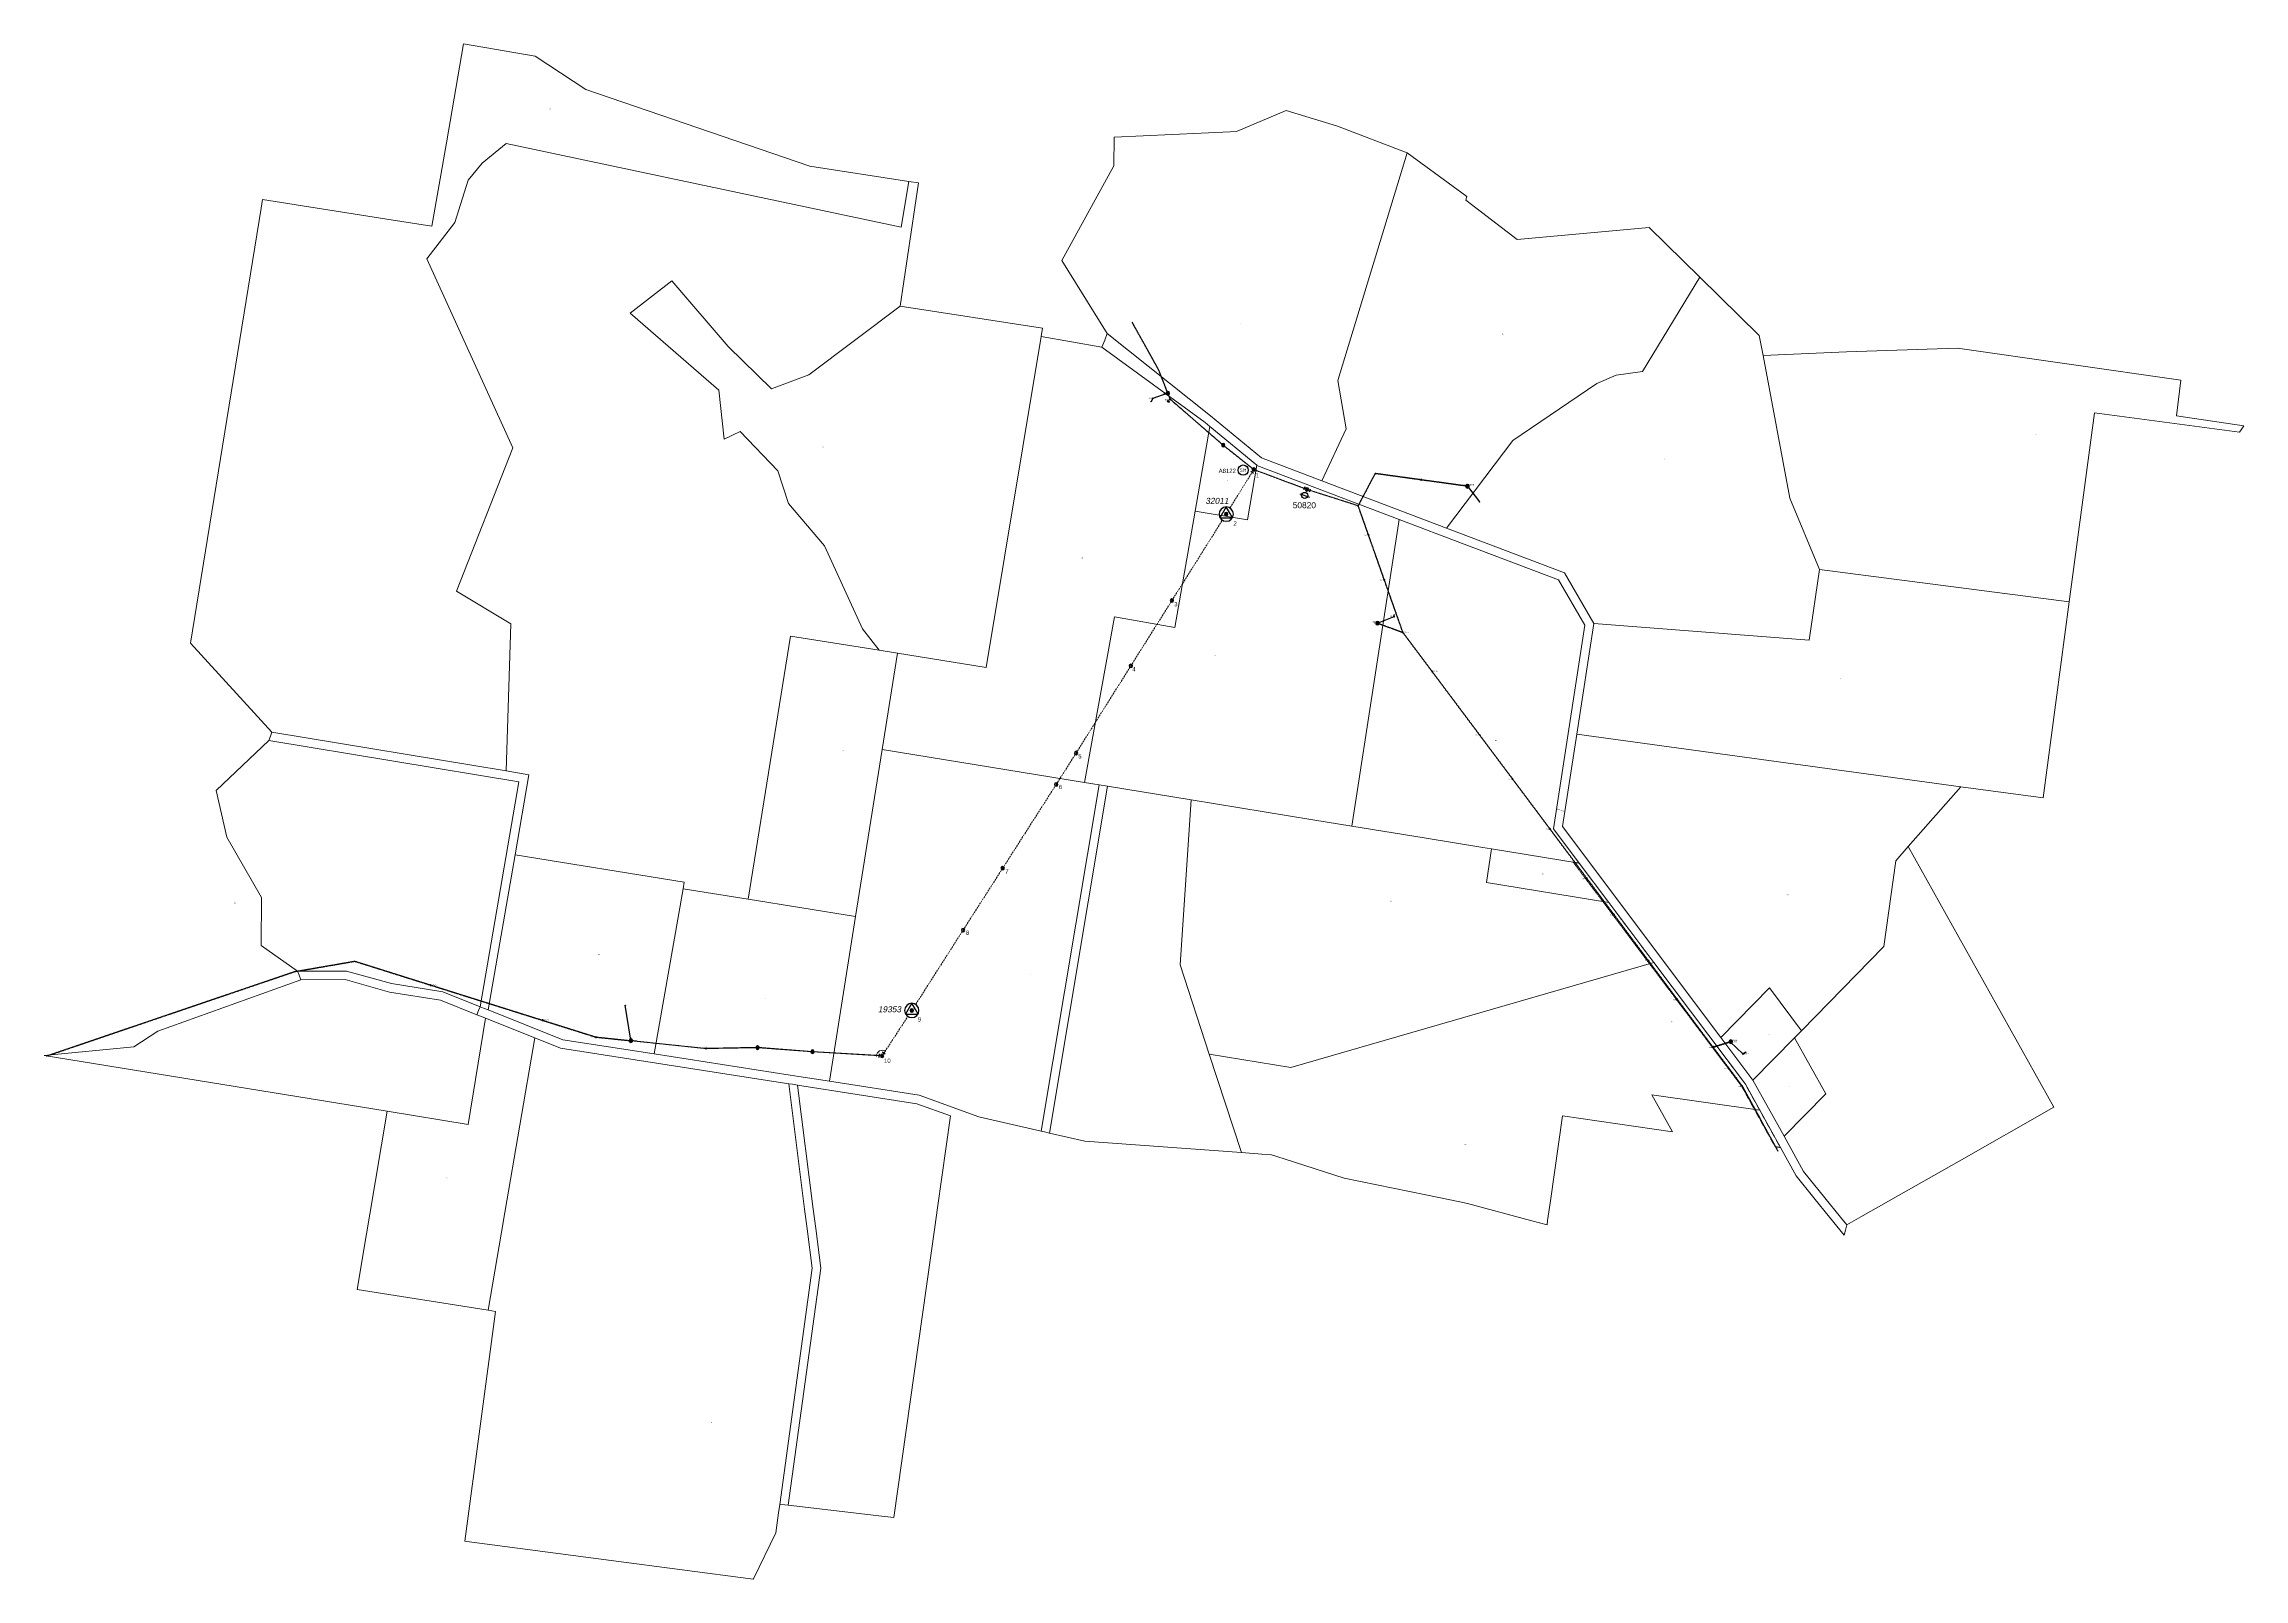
# Model space of a CAD drawing. Header units: metres. Extents: x 234668 to 239817, y 6157151 to 6160743.
import ezdxf
from ezdxf.enums import TextEntityAlignment as Align

# ---------------------------------------------------------------- set-up
doc = ezdxf.new("R2010")
doc.units = ezdxf.units.M
for name, pattern in [('Cable Exist OH', [1, 1, 0]), ('Cable New OH', [6, 4, -2]), ('HIDDEN', [0.375, 0.25, -0.125]), ('HIDDEN2', [0.1875, 0.125, -0.0625])]:
    doc.linetypes.add(name, pattern=pattern)
doc.layers.get('0').update_dxf_attribs({"color": 6})
for name, color, linetype in [('_User_HV_Exist', 7, 'Continuous'), ('_User_NEW', 2, 'Continuous'), ('Equip_LV_EXT', 7, 'Continuous'), ('Equip_SP_HV_EXT', 7, 'Continuous'), ('Mains_HV_EXT', 7, 'Continuous'), ('Mains_HV_NEW', 2, 'Continuous'), ('Mains_HV_New_A10', 2, 'Continuous'), ('Mains_HV_NEW_Hardwired', 2, 'Continuous'), ('Mains_LV_EXT', 7, 'Continuous'), ('OH_Details_NEW', 2, 'Continuous'), ('OH_Details_SP_MISC', 7, 'Continuous'), ('Services_SP_EXT', 7, 'Continuous'), ('Sub_SP_TR_HV_LV_EXT', 7, 'Continuous'), ('Sub_SP_TR_HV_LV_MOD', 3, 'Continuous'), ('SupportsOH_SP_TR_HV_LV_SL_EXT', 7, 'Continuous'), ('SupportsOH_SP_TR_HV_LV_SL_MOD', 3, 'Continuous'), ('SupportsOH_SP_TR_HV_LV_SL_NEW', 2, 'Continuous')]:
    doc.layers.add(name, color=color, linetype=linetype)
for name, color, linetype, lineweight in [('Cadastre Land Parcels_SP_EXT', 8, 'Continuous', 5), ('Cadastre Other Property_SP_EXT', 8, 'HIDDEN', 5), ('Cadastre Roads_SP_EXT', 8, 'Continuous', 5)]:
    doc.layers.add(name, color=color, linetype=linetype, lineweight=lineweight)
doc.styles.add('HVSW_LABEL', font='arial.ttf')
doc.styles.add('iecARIAL', font='arial.ttf', dxfattribs={"height": 2})
doc.styles.add('IESYMBOL1', font='isocp.shx')
doc.styles.add('POLE_LABEL', font='arial.ttf')
doc.styles.get("Standard").update_dxf_attribs({"font": 'arial.ttf'})
doc.styles.add('SWITCH_LABEL', font='arial.ttf', dxfattribs={"height": 2.5})

# ---------------------------------------------------------------- blocks, each defined once
blk = doc.blocks.new('SUB_POLE_EXT')
blk.add_wipeout([(0, 4.2), (0.4, 4.2), (0.8, 4.1), (1.2, 4), (1.6, 3.9), (2, 3.7), (2.3, 3.5), (2.7, 3.3), (3, 3), (3.3, 2.7), (3.5, 2.3), (3.8, 1.9), (3.9, 1.6), (4, 1.2), (4.2, 0.6), (4.2, 0), (4.2, -0.6), (4.1, -1.1), (3.9, -1.6), (3.6, -2.2), (3.2, -2.7), (3, -3), (2.7, -3.3), (2.4, -3.5), (2, -3.7), (1.6, -3.9), (1.3, -4), (0.8, -4.1), (0.4, -4.2), (0, -4.2), (-0.4, -4.2), (-0.8, -4.1), (-1.2, -4), (-1.6, -3.9), (-2, -3.7), (-2.4, -3.5), (-2.7, -3.3), (-3, -3), (-3.2, -2.7), (-3.5, -2.3), (-3.7, -2), (-3.9, -1.6), (-4, -1.2), (-4.2, -0.8), (-4.2, -0.1), (-4.2, 0.4), (-4.1, 0.8), (-4, 1.3), (-3.9, 1.6), (-3.7, 2), (-3.5, 2.4), (-3.3, 2.7), (-3, 3), (-2.7, 3.3), (-2.3, 3.5), (-2, 3.7), (-1.6, 3.9), (-1.2, 4), (-0.8, 4.2), (-0.4, 4.2)])
blk.add_line((2.2, 0.5), (2.2, 0.5, 0))
blk.add_lwpolyline([(-4.2, 0, 1), (4.2, 0, 1)], format="xyb", close=True)
blk.add_lwpolyline([(2.1, 0.5), (0, 4.2), (-3.7, -2.1), (3.7, -2.1)], close=True)
for tag, height, flags, p in [('STREET_CODE', 0.2, 9, (1.5, 0)), ('ASSET_NUM', 3.5, 8, (2, 2)), ('CONSTRUCTED_VOLTAGE', 0.2, 9, (1.5, -0.2)), ('NO_PHASES', 0.2, 9, (1.5, -0.4)), ('OPERATING_VOLTAGE', 0.2, 9, (1.5, -0.6)), ('OPERATED_BY', 0.2, 9, (1.5, -0.8)), ('MAINTAINED_BY', 0.2, 9, (1.5, -1)), ('ORIENTATION', 0.2, 9, (1.5, -1.2)), ('OWNED_BY', 0.2, 9, (1.5, -1.4)), ('SECONDARY_VOLTAGE', 0.2, 9, (1.5, -1.6)), ('STATE', 0.2, 9, (1.5, -1.8)), ('SUBSTATION_TYPE', 0.2, 9, (1.5, -2)), ('USAGE', 0.2, 9, (1.5, -2.2)), ('LEGEND', 0.2, 9, (1.5, -2.4)), ('LOCATION', 0.2, 9, (1.5, -2.6)), ('STREETNAME', 0.2, 9, (1.5, -2.8)), ('SUBURB', 0.2, 9, (1.5, -3)), ('NOTES', 0.2, 9, (1.5, -3.2)), ('Z', 0.2, 1, (1.5, -3.4))]:
    blk.add_attdef(tag, text='', height=height, dxfattribs=dict(flags=flags)).set_placement(p, align=Align.MIDDLE_LEFT)
blk = doc.blocks.new('LV_OH_LINKS_DISTFUSE_EXT')
for p, q in [((0, 0), (0.96, 0)), ((3.84, 0), (4.8, 0))]:
    blk.add_line(p, q)
blk.add_lwpolyline([(3.84, -1.2), (3.84, 1.2), (0.96, -1.2), (0.96, 1.2)], close=True)
at = {"flags": 9}
for tag, p in [('ACTUAL_STATUS', (0, 0)), ('CONSTRUCTED_VOLTAGE', (0, -0.2)), ('OPERATING_VOLTAGE', (0, -0.6)), ('ORIENTATION', (0, -0.8)), ('OWNED_BY', (0, -1)), ('STATE', (0, -1.2)), ('SWITCH_TYPE', (0, -1.4)), ('NO_PHASES', (0, -0.4)), ('USAGE', (0, -1.6)), ('NOTES', (0, -1.8))]:
    blk.add_attdef(tag, text='', height=0.2, dxfattribs=at).set_placement(p, align=Align.MIDDLE_LEFT)
at = {"flags": 1}
blk.add_attdef('Z', (0, 0), '', height=0.2, dxfattribs=at)
blk = doc.blocks.new('CCP_EXT')
blk.add_wipeout([(0, 0.6), (0.6, 0), (0, -0.6), (-0.6, 0)])
blk.add_lwpolyline([(-0.6, 0), (0, 0.6), (0.6, 0), (0, -0.6), (-0.6, 0)])
at = {"flags": 1}
blk.add_attdef('Z', (0, 0), '', height=0.2, dxfattribs=at)
at = {"flags": 9}
for tag, p in [('CCP_TYPE', (0, 0)), ('CONSTRUCTED_VOLTAGE', (0, -0.2)), ('NO_PHASES', (0, -0.4)), ('OPERATING_VOLTAGE', (0, -0.6)), ('ORIENTATION', (0, -0.8)), ('OWNED_BY', (0, -1)), ('USAGE', (0, -1.2)), ('LEGEND', (0, -1.4)), ('LIFE_SUPPORT', (0, -1.6)), ('STATE', (0, -1.8)), ('NOTES', (0, -2))]:
    blk.add_attdef(tag, text='', height=0.2, dxfattribs=at).set_placement(p, align=Align.MIDDLE_LEFT)
blk = doc.blocks.new('POLE_EXT')
blk.add_hatch(color=256).paths.add_polyline_path([(-1, 0, 1), (1, 0, 1)])
blk.add_lwpolyline([(-1, 0, 1), (1, 0, 1)], format="xyb", close=True)
for tag, height, flags, p in [('pNumber', 2.5, 8, (-17.8, 2.1)), ('OWNED_BY', 0.2, 9, (1.4, -0.4)), ('PARENT', 0.2, 9, (1.4, -0.6)), ('SPECIAL_USE', 0.2, 9, (1.4, -0.8)), ('STATE', 0.2, 9, (1.4, -1)), ('USAGE', 0.2, 9, (1.4, -1.2)), ('cLV', 0.2, 9, (1.4, -1.4)), ('hDepth', 0.2, 9, (1.4, -1.6)), ('hDia', 0.2, 9, (1.4, -1.8)), ('cHV', 0.2, 9, (1.4, -2)), ('LBRACKET', 0.2, 9, (1.4, -2.2)), ('LExisting', 0.2, 9, (1.4, -2.4)), ('LANTNUMBER', 0.2, 9, (1.4, -2.6)), ('LOther', 0.2, 9, (1.4, -2.8)), ('LRemove', 0.2, 9, (1.4, -3)), ('LEGEND', 0.2, 9, (1.4, -3.2)), ('cLinedev', 0.2, 9, (1.4, -3.4)), ('LOCATION', 0.2, 9, (1.4, -3.6)), ('pExisting', 0.2, 9, (1.4, -3.8)), ('PFNUMBER', 0.2, 9, (1.4, -4)), ('NEWPFNUMBER', 0.2, 9, (1.4, -4.2)), ('pFooting', 0.2, 9, (1.4, -4.4)), ('pNew', 0.2, 9, (1.4, -4.6)), ('pRelocate', 0.2, 9, (1.4, -5)), ('pRemove', 0.2, 9, (1.4, -5.2)), ('pReplace', 0.2, 9, (1.4, -5.4)), ('pStay', 0.2, 9, (1.4, -5.6)), ('pType', 0.2, 9, (1.4, -5.8)), ('cspan', 0.2, 9, (1.4, -6)), ('STREETNAME', 0.2, 9, (1.4, -6.2)), ('SUBURB', 0.2, 9, (1.4, -6.4)), ('NOTES', 0.2, 9, (1.4, -6.6)), ('MAINTAINED_BY', 0.2, 9, (1.4, -6.8)), ('OPERATED_BY', 0.2, 9, (1.4, -7))]:
    blk.add_attdef(tag, text='', height=height, dxfattribs=dict(flags=flags)).set_placement(p, align=Align.MIDDLE_LEFT)
at = {"style": 'POLE_LABEL'}
for tag, height, flags, p in [('STRUCTURE_PLANT_NUMBER', 0.2, 9, (1.4, 0)), ('ASSET_NUM', 2.5, 8, (2, 2)), ('STREET_CODE', 0.2, 9, (1.4, -0.2))]:
    blk.add_attdef(tag, text='', height=height, dxfattribs=dict(at, flags=flags)).set_placement(p, align=Align.MIDDLE_LEFT)
at = {"flags": 1}
blk.add_attdef('Z', (1.4, -7.3), '', height=0.2, dxfattribs=at)
blk = doc.blocks.new('*U40')
blk.add_line((-3.8, -2.1), (2.2, -2.1))
blk.add_circle((-0.8, -2.1), 1.8)
at = {"flags": 1}
blk.add_attdef('Z', (0, 0), '', height=0.2, dxfattribs=at)
at = {"style": 'HVSW_LABEL'}
for tag, height, flags, p in [('ASSET_NUM', 3.5, 8, (2, 2)), ('STREET_CODE', 0.2, 9, (0, -0.2))]:
    blk.add_attdef(tag, text='', height=height, dxfattribs=dict(at, flags=flags)).set_placement(p, align=Align.MIDDLE_LEFT)
at = {"flags": 9}
for tag, p in [('ACTUAL_STATUS', (0, -0.4)), ('CONSTRUCTED_VOLTAGE', (0, -0.6)), ('NO_PHASES', (0, -0.8)), ('OPERATING_VOLTAGE', (0, -1)), ('ORIENTATION', (0, -1.2)), ('OWNED_BY', (0, -1.4)), ('STATE', (0, -1.6)), ('SWITCH_TYPE', (0, -1.8)), ('USAGE', (0, -2)), ('LEGEND', (0, -2.2)), ('LOCATION', (0, -2.4)), ('STREETNAME', (0, -2.6)), ('SUBURB', (0, -2.8)), ('NOTES', (0, -3))]:
    blk.add_attdef(tag, text='', height=0.2, dxfattribs=at).set_placement(p, align=Align.MIDDLE_LEFT)
blk = doc.blocks.new('End Shackle_EXT')
blk.add_wipeout([(0, 0.3), (1.8, 0.3), (1.8, -0.3), (0, -0.3)])
blk.add_line((1.8, -1), (1.8, 1))
at = {"flags": 1}
blk.add_attdef('Z', (0, 0), '', height=0.2, dxfattribs=at)
at = {"flags": 9}
for tag, p in [('CONNECTOR_TYPE', (0, 0)), ('CONSTRUCTED_VOLTAGE', (0, -0.2)), ('NO_PHASES', (0, -0.4)), ('OPERATING_VOLTAGE', (0, -0.6)), ('ORIENTATION', (0, -0.8)), ('OWNED_BY', (0, -1)), ('STATE', (0, -1.2)), ('USAGE', (0, -1.4)), ('NOTES', (0, -1.6))]:
    blk.add_attdef(tag, text='', height=0.2, dxfattribs=at).set_placement(p, align=Align.MIDDLE_LEFT)
blk = doc.blocks.new('CONNECTOR_NODE_EXT')
h = blk.add_hatch(color=256)
edge = h.paths.add_edge_path()
edge.add_arc((0, 0), 0.5, 0, 360)
blk.add_circle((0, 0), 0.5)
at = {"flags": 1}
blk.add_attdef('Z', (0, 0), '', height=0.2, dxfattribs=at)
at = {"flags": 9}
for tag, p in [('CONNECTOR_TYPE', (0, 0)), ('CONSTRUCTED_VOLTAGE', (0, -0.2)), ('NO_PHASES', (0, -0.4)), ('OPERATING_VOLTAGE', (0, -0.6)), ('ORIENTATION', (0, -0.8)), ('SUBTYPE', (0, -1)), ('USAGE', (0, -1.2)), ('NOTES', (0, -1.4))]:
    blk.add_attdef(tag, text='', height=0.2, dxfattribs=at).set_placement(p, align=Align.MIDDLE_LEFT)
blk = doc.blocks.new('HV_ABS_CLOSED_EXT')
blk.add_line((-3, 6.9), (3, 6.9))
blk.add_circle((0, 6.9), 1.8)
at = {"flags": 1}
blk.add_attdef('Z', (0, 0), '', height=0.2, dxfattribs=at)
at = {"style": 'HVSW_LABEL'}
for tag, height, flags, p in [('ASSET_NUM', 3.5, 8, (2, 2)), ('STREET_CODE', 0.2, 9, (0, -0.2))]:
    blk.add_attdef(tag, text='', height=height, dxfattribs=dict(at, flags=flags)).set_placement(p, align=Align.MIDDLE_LEFT)
at = {"flags": 9}
for tag, p in [('ACTUAL_STATUS', (0, -0.4)), ('CONSTRUCTED_VOLTAGE', (0, -0.6)), ('NO_PHASES', (0, -0.8)), ('OPERATING_VOLTAGE', (0, -1)), ('ORIENTATION', (0, -1.2)), ('OWNED_BY', (0, -1.4)), ('STATE', (0, -1.6)), ('SWITCH_TYPE', (0, -1.8)), ('USAGE', (0, -2)), ('LEGEND', (0, -2.2)), ('LOCATION', (0, -2.4)), ('STREETNAME', (0, -2.6)), ('SUBURB', (0, -2.8)), ('NOTES', (0, -3))]:
    blk.add_attdef(tag, text='', height=0.2, dxfattribs=at).set_placement(p, align=Align.MIDDLE_LEFT)
blk = doc.blocks.new('*U39')
blk.add_circle((-4.4, -0.8), 3)
at = {"style": 'IESYMBOL1'}
blk.add_text('SM', height=2, dxfattribs=at).set_placement((-4.4, -0.8), align=Align.MIDDLE)
at = {"flags": 1}
blk.add_attdef('Z', (0, 0), '', height=0.2, dxfattribs=at)
at = {"style": 'SWITCH_LABEL'}
for tag, height, flags, p in [('ASSET_NUM', 2.5, 8, (2, 2)), ('STREET_CODE', 0.2, 9, (0, -0.2))]:
    blk.add_attdef(tag, text='', height=height, dxfattribs=dict(at, flags=flags)).set_placement(p, align=Align.MIDDLE_LEFT)
at = {"flags": 9}
for tag, p in [('ACTUAL_STATUS', (0, -0.4)), ('CONSTRUCTED_VOLTAGE', (0, -0.6)), ('NO_PHASES', (0, -0.8)), ('OPERATING_VOLTAGE', (0, -1)), ('ORIENTATION', (0, -1.2)), ('OWNED_BY', (0, -1.4)), ('SECTIONALISER_TYPE', (0, -1.6)), ('STATE', (0, -1.8)), ('USAGE', (0, -2)), ('LEGEND', (0, -2.2)), ('LOCATION', (0, -2.4)), ('STREETNAME', (0, -2.6)), ('SUBURB', (0, -2.8)), ('NOTES', (0, -3))]:
    blk.add_attdef(tag, text='', height=0.2, dxfattribs=at).set_placement(p, align=Align.MIDDLE_LEFT)
blk = doc.blocks.new('POLE_REPLACE_NEW')
blk.add_wipeout([(0, 1), (-0.1, 1), (-0.2, 1), (-0.4, 0.9), (-0.5, 0.9), (-0.6, 0.8), (-0.7, 0.7), (-0.8, 0.6), (-0.8, 0.5), (-0.9, 0.4), (-1, 0.3), (-1, 0.2), (-1, 0.1), (-1, -0.1), (-1, -0.2), (-1, -0.3), (-0.9, -0.4), (-0.8, -0.5), (-0.8, -0.6), (-0.7, -0.7), (-0.6, -0.8), (-0.5, -0.9), (-0.4, -0.9), (-0.2, -1), (-0.1, -1), (0, -1), (0.1, -1), (0.2, -1), (0.4, -0.9), (0.5, -0.9), (0.6, -0.8), (0.7, -0.7), (0.8, -0.6), (0.8, -0.5), (0.9, -0.4), (1, -0.3), (1, -0.2), (1, -0.1), (1, 0.1), (1, 0.2), (1, 0.3), (0.9, 0.4), (0.8, 0.5), (0.8, 0.6), (0.7, 0.7), (0.6, 0.8), (0.5, 0.9), (0.4, 0.9), (0.2, 1), (0.1, 1)])
h = blk.add_hatch(color=256)
edge = h.paths.add_edge_path()
edge.add_arc((0, 0), 1, 270, 450)
edge.add_line((0, 1), (0, -1))
blk.add_lwpolyline([(0, 1), (0, -1)])
at = {"lineweight": -3}
blk.add_arc((0, 0), 1, 90, 270, dxfattribs=at)
blk.add_arc((0, 0), 1, 270, 90)
at = {"style": 'POLE_LABEL', "flags": 9}
blk.add_attdef('STRUCTURE_PLANT_NUMBER', text='', height=0.2, dxfattribs=at).set_placement((1.5, 0.2), align=Align.MIDDLE_LEFT)
for tag, height, flags, p in [('STREET_CODE', 0.2, 9, (1.5, 0)), ('ASSET_NUM', 2.5, 8, (2, 2)), ('OWNED_BY', 0.2, 9, (1.5, -0.2)), ('PARENT', 0.2, 9, (1.5, -0.4)), ('SPECIAL_USE', 0.2, 9, (1.5, -0.6)), ('STATE', 0.2, 9, (1.5, -0.8)), ('USAGE', 0.2, 9, (1.5, -1)), ('cLV', 0.2, 9, (1.5, -1.2)), ('hDepth', 0.2, 9, (1.5, -1.4)), ('hDia', 0.2, 9, (1.5, -1.6)), ('cHV', 0.2, 9, (1.5, -1.8)), ('LBRACKET', 0.2, 9, (1.5, -2)), ('LExisting', 0.2, 9, (1.5, -2.2)), ('LANTNUMBER', 0.2, 9, (1.5, -2.4)), ('LOther', 0.2, 9, (1.5, -2.6)), ('LRemove', 0.2, 9, (1.5, -2.8)), ('LEGEND', 0.2, 9, (1.5, -3)), ('cLinedev', 0.2, 9, (1.5, -3.2)), ('pExisting', 0.2, 9, (1.5, -3.4)), ('PFNUMBER', 0.2, 9, (1.5, -3.6)), ('NEWPFNUMBER', 0.2, 9, (1.5, -3.8)), ('pFooting', 0.2, 9, (1.5, -4)), ('pNew', 0.2, 9, (1.5, -4.2)), ('pNumber', 0.2, 9, (1.5, -4.4)), ('pRelocate', 0.2, 9, (1.5, -4.6)), ('pRemove', 0.2, 9, (1.5, -4.8)), ('pReplace', 0.2, 9, (1.5, -5)), ('pStay', 0.2, 9, (1.5, -5.2)), ('pType', 0.2, 9, (1.5, -5.4)), ('cspan', 0.2, 9, (1.5, -5.6)), ('SUBURB', 0.2, 9, (1.5, -5.8)), ('STREETNAME', 0.2, 9, (1.5, -6)), ('LOCATION', 0.2, 9, (1.5, -6.2)), ('NOTES', 0.2, 9, (1.5, -6.4)), ('OPERATED_BY', 0.2, 9, (1.5, -6.6)), ('MAINTAINED_BY', 0.2, 9, (1.5, -6.8)), ('Z', 0.2, 1, (1.5, -7))]:
    blk.add_attdef(tag, text='', height=height, dxfattribs=dict(flags=flags)).set_placement(p, align=Align.MIDDLE_LEFT)
blk = doc.blocks.new('End Shackle_NEW')
blk.add_wipeout([(-0.3, 0), (-0.3, 1.8), (0.3, 1.8), (0.3, 0)])
blk.add_line((1, 1.8), (-1, 1.8))
at = {"flags": 1}
blk.add_attdef('Z', (0, 0), '', height=0.2, dxfattribs=at)
at = {"flags": 9}
for tag, p in [('CONNECTOR_TYPE', (0, 0)), ('CONSTRUCTED_VOLTAGE', (0, -0.2)), ('NO_PHASES', (0, -0.4)), ('OPERATING_VOLTAGE', (0, -0.6)), ('ORIENTATION', (0, -0.8)), ('OWNED_BY', (0, -1)), ('STATE', (0, -1.2)), ('USAGE', (0, -1.4)), ('NOTES', (0, -1.6)), ('MAINTAINED_BY', (0, -1.8)), ('OPERATED_BY', (0, -2))]:
    blk.add_attdef(tag, text='', height=0.2, dxfattribs=at).set_placement(p, align=Align.MIDDLE_LEFT)
blk = doc.blocks.new('BOND POINT')
blk.add_hatch(color=256).paths.add_polyline_path([(-1, 0, 1), (1, 0, 1)])
blk.add_lwpolyline([(-1, 0, 1), (1, 0, 1)], format="xyb", close=True)

msp = doc.modelspace()

# ---------------------------------------------------------------- linework, layer by layer
at = {"layer": '_User_HV_Exist', "color": 7, "linetype": 'Cable Exist OH', "lineweight": 0}
msp.add_lwpolyline([(237623.7, 6159700.9), (237499.2, 6159747.3)], dxfattribs=at)
at = {"layer": 'Cadastre Land Parcels_SP_EXT', "linetype": 'Continuous'}
for points in [[(236691.7, 6160421.5), (236460.2, 6160457.1), (235936, 6160636.6), (235817.2, 6160714.4), (235649.9, 6160743.3), (235609.8, 6160512.1), (235575.8, 6160316.7), (235470, 6160333.3), (235179, 6160379), (235175.8, 6160359.1), (235010.7, 6159340.8), (235201, 6159132.5), (235749.8, 6159041.9), (235760.1, 6159386.5), (235633.1, 6159462.5), (235765.2, 6159797.9), (235563.6, 6160240.7), (235629.6, 6160325.4), (235660.4, 6160424.7), (235693.1, 6160464.2), (235749.9, 6160510.6), (236674.1, 6160314.4), (236691.7, 6160421.5)], [(237858.5, 6160488.2), (237858.4, 6160488.3), (237695.5, 6160550.6), (237575.2, 6160587.3), (237458.7, 6160538.2), (237444.1, 6160537.6), (237172.4, 6160525.4), (237171.5, 6160458), (237050, 6160236.2), (237156.4, 6160066.1), (237397.9, 6159873.1), (237517, 6159774.6), (237658.4, 6159721), (237715.1, 6159842.5), (237695.9, 6159955.7), (237858.5, 6160488.2)], [(236691.7, 6160421.5), (236674.1, 6160314.4), (235749.9, 6160510.6), (235693.1, 6160464.2), (235660.4, 6160424.7), (235629.6, 6160325.4), (235563.6, 6160240.7), (235765.2, 6159797.9), (235633.1, 6159462.5), (235760.1, 6159386.5), (235749.8, 6159041.9), (235802.7, 6159033.1), (235770.3, 6158845.5), (236166.1, 6158781.9), (236163.5, 6158766.4), (236315.9, 6158741.9), (236414.6, 6159357.6), (236622.5, 6159324.3), (236583.3, 6159374.2), (236494.3, 6159568.6), (236410, 6159667.7), (236385.3, 6159744.7), (236297.4, 6159836.1), (236259.7, 6159818.7), (236247.6, 6159933.5), (236039.4, 6160113.6), (236137.4, 6160189), (236269.3, 6160035.6), (236370.8, 6159936.3), (236457.7, 6159968.7), (236671.3, 6160130.1), (236714.6, 6160418), (236691.7, 6160421.5)], [(236671.3, 6160130.1), (236457.7, 6159968.7), (236370.8, 6159936.3), (236269.3, 6160035.6), (236137.4, 6160189), (236039.4, 6160113.6), (236247.6, 6159933.5), (236259.7, 6159818.7), (236297.4, 6159836.1), (236385.3, 6159744.7), (236410, 6159667.7), (236494.3, 6159568.6), (236583.3, 6159374.2), (236622.5, 6159324.3), (236665.3, 6159317.6), (236873.3, 6159284.2), (237001.8, 6160058.7), (237004.9, 6160078.5), (236671.3, 6160130.1)], [(239668.8, 6159956.8), (239146.4, 6160031.1), (238886.2, 6160022.5), (238691.1, 6160014.5), (238754, 6159680.7), (238823.4, 6159513.8), (239407.8, 6159437.5), (239466.9, 6159879.9), (239806.1, 6159835), (239810.1, 6159840.4), (239816.7, 6159849.8), (239658.8, 6159873.1), (239668.8, 6159956.8)], [(239407.8, 6159437.5), (238823.4, 6159513.8), (238799.2, 6159348), (238295.1, 6159387), (238255.2, 6159128.3), (239154.2, 6159005.2), (239346.5, 6158978.8), (239407.8, 6159437.5)], [(236622.5, 6159324.3), (236414.6, 6159357.6), (236315.9, 6158741.9), (236567.2, 6158701.4), (236629.4, 6159092), (236665.3, 6159317.6), (236622.5, 6159324.3)], [(235779.4, 6159016.5), (235194.2, 6159113.2), (235071, 6158995.9), (235095.8, 6158887.2), (235176.8, 6158745.9), (235175.8, 6158633.4), (235261.4, 6158573.5), (235375.8, 6158573.7), (235480.9, 6158544.4), (235601, 6158525), (235688.4, 6158490.2), (235779.4, 6159016.5)], [(237395.1, 6158379.3), (237326.6, 6158588.4), (237353, 6158974.1), (237157, 6159006.1), (237020.9, 6158194.4), (237103.7, 6158175.4), (237470.5, 6158148.7), (237395.1, 6158379.3)], [(237729, 6158912.8), (237637.4, 6158927.7), (237353, 6158974.1), (237326.6, 6158588.4), (237395.1, 6158379.3), (237586.3, 6158348.1), (238435.9, 6158593.4), (238330.1, 6158734.2), (238043.6, 6158780.8), (238055.7, 6158859.6), (238035.1, 6158863), (237897.9, 6158885.3), (237729, 6158912.8)], [(238330.1, 6158734.2), (238261, 6158826.1), (238055.7, 6158859.6), (238043.6, 6158780.8), (238330.1, 6158734.2)], [(238920.1, 6157998.2), (239155.4, 6158132.1), (239371.9, 6158255.2), (239031.1, 6158865.2), (239001.7, 6158831.8), (238973.7, 6158631.1), (238780.9, 6158434.1), (238764.5, 6158417.4), (238838.1, 6158286.6), (238740.2, 6158187.1), (238785.8, 6158104.9), (238835.7, 6158043), (238872.3, 6157997.7), (238887, 6157979.4), (238920.1, 6157998.2)], [(236315.9, 6158741.9), (236163.5, 6158766.4), (236096, 6158379.6), (236414, 6158330.1), (236434.6, 6158326.8), (236505.9, 6158315.7), (236567.2, 6158701.4), (236315.9, 6158741.9)], [(235701.5, 6158463.2), (235699.9, 6158463.9), (235680.9, 6158471.5), (235595.6, 6158505.5), (235476.6, 6158524.6), (235373.1, 6158553.6), (235268.9, 6158553.4), (234934.1, 6158433.1), (234878.3, 6158396.4), (234667.9, 6158376), (235470.9, 6158245.4), (235660.3, 6158214.6), (235701.5, 6158463.2)], [(235816.7, 6158417.5), (235701.5, 6158463.2), (235660.3, 6158214.6), (235470.9, 6158245.4), (235430.3, 6158004.9), (235422.6, 6157959), (235400.5, 6157828.2), (235707.7, 6157779.8), (235738.9, 6157962.6), (235746.7, 6158008.4), (235816.7, 6158417.5)], [(238740.2, 6158187.1), (238838.1, 6158286.6), (238764.5, 6158417.4), (238667.5, 6158318.4), (238740.2, 6158187.1)], [(236752.9, 6157974), (236759.3, 6158019.8), (236789.6, 6158234.9), (236710.9, 6158263.3), (236431.5, 6158307), (236468.2, 6158016.5), (236474, 6157970.9), (236485.7, 6157878.1), (236409.9, 6157324), (236628.8, 6157298.2), (236657.2, 6157294.7), (236752.9, 6157974)]]:
    msp.add_lwpolyline(points, close=True, dxfattribs=at)
at = {"layer": 'Cadastre Roads_SP_EXT', "linetype": 'Continuous'}
for points in [[(235749.8, 6159041.9), (235201, 6159132.5), (235197.7, 6159123.1), (235194.2, 6159113.2), (235779.4, 6159016.5), (235688.4, 6158490.2), (235696.4, 6158487), (235707.4, 6158482.6), (235770.3, 6158845.5), (235802.7, 6159033.1), (235749.8, 6159041.9)], [(237157, 6159006.1), (237137.1, 6159009.3), (237001.3, 6158199), (237009.5, 6158197.1), (237020.9, 6158194.4), (237157, 6159006.1)], [(235688.4, 6158490.2), (235601, 6158525), (235480.9, 6158544.4), (235375.8, 6158573.7), (235261.4, 6158573.5), (235265, 6158563.7), (235268.9, 6158553.4), (235373.1, 6158553.6), (235476.6, 6158524.6), (235595.6, 6158505.5), (235680.9, 6158471.5), (235684.8, 6158481.2), (235688.4, 6158490.2)], [(236431.5, 6158307), (236419.4, 6158308.8), (236410.9, 6158310.1), (236448, 6158016.3), (236453.8, 6157970.6), (236465.4, 6157878.2), (236389.8, 6157325.4), (236401.6, 6157324.6), (236409.9, 6157324), (236485.7, 6157878.1), (236474, 6157970.9), (236468.2, 6158016.5), (236431.5, 6158307)]]:
    msp.add_lwpolyline(points, close=True, dxfattribs=at)
at = {"layer": 'Mains_HV_EXT', "color": 7, "linetype": 'Cable Exist OH', "lineweight": 0}
msp.add_lwpolyline([(237743.5, 6159662.8), (237623.7, 6159700.9)], dxfattribs=at)
at = {"layer": 'Mains_HV_New_A10', "color": 2, "linetype": 'Cable New OH', "lineweight": 0}
msp.add_lwpolyline([(236629.4, 6158375.3), (236698.9, 6158481.4), (236818.8, 6158669.3), (236911.5, 6158814.2), (237036.8, 6159010.2), (237083.4, 6159083.9), (237211.4, 6159287.7), (237307.6, 6159440.7), (237434.7, 6159643), (237499.2, 6159747.3)], dxfattribs=at)
at = {"layer": 'Mains_LV_EXT', "linetype": 'Continuous'}
msp.add_lwpolyline([(238575.3, 6158393.8, 1.014964), (238572.9, 6158397)], format="xyb", dxfattribs=at)
at = {"layer": 'OH_Details_SP_MISC', "color": 7, "linetype": 'Continuous', "lineweight": 0}
for points in [[(237623.7, 6159700.9), (237499.2, 6159747.3)], [(237743.5, 6159662.8), (237623.7, 6159700.9)]]:
    msp.add_lwpolyline(points, dxfattribs=at)

# ---------------------------------------------------------------- block references
at = {"layer": 'Equip_SP_HV_EXT'}
ref = msp.add_blockref('*U39', (237492.1, 6159748.3), dxfattribs=dict(at, xscale=4, yscale=4, zscale=4, rotation=357.073955963588))
ref.add_attrib('ASSET_NUM', 'A8122', (237417, 6159739.3), dxfattribs={"layer": '0', "height": 10, "style": 'SWITCH_LABEL'})
ref = msp.add_blockref('*U40', (237624.1, 6159693.7), dxfattribs=dict(at, xscale=4, yscale=4, zscale=4, rotation=340.9428437372713))
ref.add_attrib('ASSET_NUM', '50820', dxfattribs={"layer": '0', "height": 14, "style": 'HVSW_LABEL'}).set_placement((237590.4, 6159652.7), align=Align.BOTTOM_LEFT)
at = {"layer": 'Sub_SP_TR_HV_LV_EXT'}
ref = msp.add_blockref('SUB_POLE_EXT', (237999.3, 6159708.3), dxfattribs=at)
ref.add_attrib('ASSET_NUM', '31656', dxfattribs={"layer": '0', "height": 3.5}).set_placement((238001.3, 6159708.5), align=Align.BOTTOM_LEFT)
ref = msp.add_blockref('SUB_POLE_EXT', (237788.9, 6159387.9), dxfattribs=at)
ref.add_attrib('ASSET_NUM', '30419', dxfattribs={"layer": '0', "height": 3.5}).set_placement((237790.9, 6159388.2), align=Align.BOTTOM_RIGHT)
ref = msp.add_blockref('SUB_POLE_EXT', (238615.8, 6158408.5), dxfattribs=at)
ref.add_attrib('ASSET_NUM', '31985', dxfattribs={"layer": '0', "height": 3.5}).set_placement((238617.8, 6158408.8), align=Align.BOTTOM_LEFT)
at = {"layer": 'SupportsOH_SP_TR_HV_LV_SL_EXT'}
ref = msp.add_blockref('POLE_EXT', (237891.2, 6159723.1), dxfattribs=at)
ref.add_attrib('ASSET_NUM', '3VJ031', dxfattribs={"layer": '0', "height": 2.5, "style": 'POLE_LABEL'}).set_placement((237893.2, 6159723.9), align=Align.BOTTOM_RIGHT)
ref = msp.add_blockref('POLE_EXT', (237743.5, 6159662.8), dxfattribs=at)
ref.add_attrib('ASSET_NUM', '3VJ029', dxfattribs={"layer": '0', "height": 2.5, "style": 'POLE_LABEL'}).set_placement((237745.5, 6159663.6), align=Align.TOP_RIGHT)
ref = msp.add_blockref('POLE_EXT', (237767.9, 6159594), dxfattribs=at)
ref.add_attrib('ASSET_NUM', '3VJ033', dxfattribs={"layer": '0', "height": 2.5, "style": 'POLE_LABEL'}).set_placement((237769.9, 6159594.7), align=Align.TOP_RIGHT)
ref = msp.add_blockref('POLE_EXT', (237805, 6159488.7), dxfattribs=at)
ref.add_attrib('ASSET_NUM', '3VJ034', dxfattribs={"layer": '0', "height": 2.5, "style": 'POLE_LABEL'}).set_placement((237807, 6159489.4), align=Align.TOP_RIGHT)
ref = msp.add_blockref('POLE_EXT', (237848.2, 6159366.2), dxfattribs=at)
ref.add_attrib('ASSET_NUM', '400065', dxfattribs={"layer": '0', "height": 2.5, "style": 'POLE_LABEL'}).set_placement((237850.2, 6159367), align=Align.MIDDLE_LEFT)
ref = msp.add_blockref('POLE_EXT', (237916.6, 6159274.9), dxfattribs=at)
ref.add_attrib('ASSET_NUM', '400066', dxfattribs={"layer": '0', "height": 2.5, "style": 'POLE_LABEL'}).set_placement((237918.6, 6159275.6), align=Align.MIDDLE_LEFT)
ref = msp.add_blockref('POLE_EXT', (238027.3, 6159126.9), dxfattribs=at)
ref.add_attrib('ASSET_NUM', '3VJ037', dxfattribs={"layer": '0', "height": 2.5, "style": 'POLE_LABEL'}).set_placement((238029.3, 6159127.7), align=Align.TOP_RIGHT)
ref = msp.add_blockref('POLE_EXT', (238104.8, 6159023.4), dxfattribs=at)
ref.add_attrib('ASSET_NUM', '3VJ038', dxfattribs={"layer": '0', "height": 2.5, "style": 'POLE_LABEL'}).set_placement((238106.8, 6159024.2), align=Align.TOP_RIGHT)
ref = msp.add_blockref('POLE_EXT', (238192.4, 6158906.5), dxfattribs=at)
ref.add_attrib('ASSET_NUM', '3VJ039', dxfattribs={"layer": '0', "height": 2.5, "style": 'POLE_LABEL'}).set_placement((238194.4, 6158907.3), align=Align.TOP_RIGHT)
ref = msp.add_blockref('POLE_EXT', (238278.4, 6158790.5), dxfattribs=at)
ref.add_attrib('ASSET_NUM', '3VJ040', dxfattribs={"layer": '0', "height": 2.5, "style": 'POLE_LABEL'}).set_placement((238280.4, 6158791.2), align=Align.TOP_RIGHT)
ref = msp.add_blockref('POLE_EXT', (238342.4, 6158705), dxfattribs=at)
ref.add_attrib('ASSET_NUM', '3VJ041', dxfattribs={"layer": '0', "height": 2.5, "style": 'POLE_LABEL'}).set_placement((238344.4, 6158705.8), align=Align.TOP_RIGHT)
ref = msp.add_blockref('POLE_EXT', (238423.5, 6158596.6), dxfattribs=at)
ref.add_attrib('ASSET_NUM', '3VJ042', dxfattribs={"layer": '0', "height": 2.5, "style": 'POLE_LABEL'}).set_placement((238425.5, 6158597.3), align=Align.BOTTOM_RIGHT)
ref = msp.add_blockref('POLE_EXT', (235572.6, 6158540.9), dxfattribs=at)
ref.add_attrib('ASSET_NUM', '3VA002', dxfattribs={"layer": '0', "height": 2.5, "style": 'POLE_LABEL'}).set_placement((235574.6, 6158541.7), align=Align.MIDDLE_LEFT)
ref = msp.add_blockref('POLE_EXT', (235834.4, 6158458.6), dxfattribs=at)
ref.add_attrib('ASSET_NUM', '3VA001', dxfattribs={"layer": '0', "height": 2.5, "style": 'POLE_LABEL'}).set_placement((235836.4, 6158459.3), align=Align.MIDDLE_LEFT)
ref = msp.add_blockref('POLE_EXT', (235959.5, 6158419.2), dxfattribs=at)
ref.add_attrib('ASSET_NUM', '3VJ027', dxfattribs={"layer": '0', "height": 2.5, "style": 'POLE_LABEL'}).set_placement((235961.5, 6158420), align=Align.MIDDLE_RIGHT)
ref = msp.add_blockref('POLE_EXT', (236217.3, 6158392.3), dxfattribs=at)
ref.add_attrib('ASSET_NUM', '888593', dxfattribs={"layer": '0', "height": 2.5, "style": 'POLE_LABEL'}).set_placement((236219.3, 6158393.1), align=Align.BOTTOM_RIGHT)
ref = msp.add_blockref('POLE_EXT', (238574.1, 6158395.4), dxfattribs=at)
ref.add_attrib('ASSET_NUM', '3VJ044', dxfattribs={"layer": '0', "height": 2.5, "style": 'POLE_LABEL'}).set_placement((238576.1, 6158396.2), align=Align.TOP_RIGHT)
ref = msp.add_blockref('POLE_EXT', (238610.2, 6158347), dxfattribs=at)
ref.add_attrib('ASSET_NUM', '3VJ045', dxfattribs={"layer": '0', "height": 2.5, "style": 'POLE_LABEL'}).set_placement((238612.2, 6158347.7), align=Align.TOP_RIGHT)
ref = msp.add_blockref('POLE_EXT', (238642.6, 6158303.9), dxfattribs=at)
ref.add_attrib('ASSET_NUM', '3VJ046', dxfattribs={"layer": '0', "height": 2.5, "style": 'POLE_LABEL'}).set_placement((238644.6, 6158304.7), align=Align.TOP_RIGHT)
at = {"layer": 'SupportsOH_SP_TR_HV_LV_SL_MOD', "xscale": 4, "yscale": 4, "zscale": 4}
for p in [(237427.7, 6159804.4), (236337.9, 6158394.4), (236466.5, 6158385)]:
    msp.add_blockref('POLE_EXT', p, dxfattribs=at)

# ---------------------------------------------------------------- texts
at = {"layer": 'Cadastre Land Parcels_SP_EXT'}
for s, p in [('71', (235851.2, 6160590.6)), ('281', (237465.9, 6160088.1)), ('281', (238080, 6160063.3)), ('231', (239328, 6159827.9)), ('270', (236488.4, 6159798.9)), ('281', (238456.1, 6159771.3)), ('21', (236161.4, 6159749.2)), ('300', (237437.3, 6159721.3)), ('280', (237095.3, 6159539.8)), ('350', (237407.9, 6159311.5)), ('281', (238868.8, 6159256.9)), ('370', (238063.5, 6159112.3)), ('250', (236535.8, 6159089.2)), ('460', (238172.6, 6158800.2)), ('250', (237818.8, 6158737.2)), ('487', (238746.4, 6158751.1)), ('250', (235112.3, 6158731.7)), ('250', (235964.2, 6158611.5)), ('250', (236976.9, 6158565.7)), ('250', (236356.7, 6158508.9)), ('521', (238702.3, 6158424.5)), ('535', (238752.6, 6158302.3)), ('561', (238925.6, 6158297.4)), ('250', (237992.7, 6158166.8)), ('250', (235609.6, 6158088.4)), ('250', (236226.2, 6157515.8))]:
    msp.add_text(s, height=1.8, dxfattribs=at).set_placement(p)
at = {"layer": 'Cadastre Roads_SP_EXT'}
msp.add_text('MURRIMBA RD', height=1.8, rotation=339.8394, dxfattribs=at).set_placement((238209, 6158952.5))
at = {"layer": 'Mains_LV_EXT'}
for rotation, p in [(45.8768, (238476.5, 6158452.8)), (305.4808, (238628.3, 6158323.9))]:
    msp.add_text('E99', height=1.8, rotation=rotation, dxfattribs=at).set_placement(p)

# ---------------------------------------------------------------- next in the draw order: linework, layer by layer
at = {"layer": 'Cadastre Land Parcels_SP_EXT', "linetype": 'Continuous'}
for points in [[(237950.5, 6159610), (238105.9, 6159815.2), (238302.4, 6159948.7), (238347, 6159968.1), (238409.1, 6159976.6), (238542.8, 6160197.6), (238424.2, 6160313.7), (238116, 6160285.7), (237995.6, 6160377.6), (237998, 6160386), (237858.5, 6160488.2), (237695.9, 6159955.7), (237715.1, 6159842.5), (237658.4, 6159721), (237950.5, 6159610)], [(238691.1, 6160014.5), (238682.3, 6160060.9), (238542.8, 6160197.6), (238409.1, 6159976.6), (238347, 6159968.1), (238302.4, 6159948.7), (238105.9, 6159815.2), (237950.5, 6159610), (238226.4, 6159505.3), (238295.1, 6159387), (238799.2, 6159348), (238823.4, 6159513.8), (238754, 6159680.7), (238691.1, 6160014.5)], [(238261, 6158826.1), (238200.7, 6158906.4), (238200.7, 6158906.5), (238274.1, 6159383.1), (238212.6, 6159489), (237992, 6159572.8), (237839.6, 6159630.6), (237729, 6158912.8), (237897.9, 6158885.3), (238035.1, 6158863), (238055.7, 6158859.6), (238261, 6158826.1)], [(239154.2, 6159005.2), (238255.2, 6159128.3), (238221.8, 6158911.8), (238592.5, 6158418.3), (238706.2, 6158534.4), (238780.9, 6158434.1), (238973.7, 6158631.1), (239001.7, 6158831.8), (239031.1, 6158865.2), (239154.2, 6159005.2)], [(238435.9, 6158593.4), (237586.3, 6158348.1), (237395.1, 6158379.3), (237470.5, 6158148.7), (237518.2, 6158145.2), (237540.6, 6158143.6), (237552.9, 6158139.7), (237572.3, 6158133.4), (237710.6, 6158088.9), (237902, 6158049.8), (237981.8, 6158033.4), (237999.1, 6158029.9), (238149.7, 6157989.5), (238185.5, 6157980), (238186.8, 6157990), (238193.5, 6158035.8), (238222.1, 6158234.6), (238479.4, 6158197.4), (238430.9, 6158284.1), (238683.3, 6158248.4), (238649.9, 6158308.6), (238435.9, 6158593.4)], [(238780.9, 6158434.1), (238706.2, 6158534.4), (238592.5, 6158418.3), (238667.5, 6158318.4), (238764.5, 6158417.4), (238780.9, 6158434.1)]]:
    msp.add_lwpolyline(points, close=True, dxfattribs=at)
at = {"layer": 'Mains_HV_EXT', "linetype": 'Cable Exist OH'}
msp.add_lwpolyline([(238615.8, 6158408.5), (238574.1, 6158395.4)], dxfattribs=at)
at = {"layer": 'Mains_LV_EXT', "linetype": 'Cable Exist OH'}
for points in [[(238574.1, 6158395.4), (238613.9, 6158407.9)], [(238613.9, 6158407.9), (238615.8, 6158408.5)]]:
    msp.add_lwpolyline(points, dxfattribs=at)

# ---------------------------------------------------------------- next in the draw order: block references
at = {"layer": 'Equip_LV_EXT'}
for name, p in [('LV_OH_LINKS_DISTFUSE_EXT', (237999.3, 6159709.3)), ('LV_OH_LINKS_DISTFUSE_EXT', (237788.9, 6159388.9)), ('CONNECTOR_NODE_EXT', (238613.9, 6158407.9))]:
    msp.add_blockref(name, p, dxfattribs=at)
at = {"layer": 'Equip_LV_EXT', "rotation": 196.3338103168278}
msp.add_blockref('LV_OH_LINKS_DISTFUSE_EXT', (238615.1, 6158408.3), dxfattribs=at)
at = {"layer": 'Mains_HV_NEW', "color": 7, "linetype": 'Cable Exist OH', "lineweight": 0, "xscale": 3.999999999999999, "yscale": 3.999999999999999, "zscale": 3.999999999999999, "rotation": 327.1892940876443}
msp.add_blockref('End Shackle_NEW', (236629.4, 6158375.3), dxfattribs=at).dxf.unprotected_set("ltscale", 0)
at = {"layer": 'SupportsOH_SP_TR_HV_LV_SL_MOD'}
ref = msp.add_blockref('SUB_POLE_EXT', (237434.7, 6159643), dxfattribs=dict(at, xscale=4, yscale=4, zscale=4))
ref.add_attrib('ASSET_NUM', '32011', dxfattribs={"layer": '0', "height": 14, "oblique": 10}).set_placement((237386, 6159681.1), align=Align.TOP_LEFT)

# ---------------------------------------------------------------- next in the draw order: linework, layer by layer
at = {"layer": 'Cadastre Land Parcels_SP_EXT', "linetype": 'Continuous'}
for points in [[(237362, 6159650), (237396.4, 6159848.2), (237385.2, 6159857.5), (237144, 6160033.7), (237001.8, 6160058.7), (236873.3, 6159284.2), (236665.3, 6159317.6), (236629.4, 6159092), (237102.9, 6159014.9), (237173, 6159403), (237314.8, 6159377.9), (237362, 6159650)], [(237506.1, 6159757.4), (237396.4, 6159848.2), (237362, 6159650), (237484.5, 6159629.3), (237506.1, 6159757.4)], [(237839.6, 6159630.6), (237506.7, 6159756.9), (237506.1, 6159757.4), (237484.5, 6159629.3), (237362, 6159650), (237314.8, 6159377.9), (237173, 6159403), (237102.9, 6159014.9), (237137.1, 6159009.3), (237157, 6159006.1), (237353, 6158974.1), (237637.4, 6158927.7), (237729, 6158912.8), (237839.6, 6159630.6)]]:
    msp.add_lwpolyline(points, close=True, dxfattribs=at)

# ---------------------------------------------------------------- next in the draw order: block references
at = {"layer": '_User_NEW', "color": 7, "linetype": 'Cable Exist OH', "lineweight": 0, "xscale": 4, "yscale": 4, "zscale": 4, "rotation": 326.9417683850173}
msp.add_blockref('End Shackle_NEW', (236629.4, 6158375.2), dxfattribs=at).dxf.unprotected_set("ltscale", 0)
at = {"layer": 'Services_SP_EXT'}
for p, rotation in [((237998.7, 6159712.7), 77.92735310784151), ((238650.4, 6158383.8), 15.26114017916285)]:
    msp.add_blockref('CCP_EXT', p, dxfattribs=dict(at, rotation=rotation))
msp.add_blockref('CCP_EXT', (238027.7, 6159671.9), dxfattribs=at)
at = {"layer": 'SupportsOH_SP_TR_HV_LV_SL_MOD', "color": 7, "linetype": 'Continuous'}
ref = msp.add_blockref('POLE_EXT', (237434.7, 6159643), dxfattribs=dict(at, xscale=4, yscale=4, zscale=4))
ref.add_attrib('pNumber', '2', dxfattribs={"height": 10, "style": 'iecARIAL'}).set_placement((237451.7, 6159621.1), align=Align.MIDDLE_LEFT)

# ---------------------------------------------------------------- next in the draw order: linework, layer by layer
at = {"layer": '_User_HV_Exist', "color": 7, "linetype": 'Cable Exist OH', "lineweight": 0}
msp.add_lwpolyline([(236629.4, 6158375.3), (236466.5, 6158385), (236337.9, 6158394.4), (236217.3, 6158392.3), (236041.4, 6158410.8)], dxfattribs=at)
at = {"layer": 'Cadastre Other Property_SP_EXT', "linetype": 'HIDDEN2'}
msp.add_lwpolyline([(238550.7, 6158440.7), (238435.9, 6158593.4), (238414.9, 6158620.6), (238386.9, 6158658.6), (238368.1, 6158682.8), (238330.1, 6158734.2), (238261, 6158826.1), (238246.7, 6158828.5), (238315.9, 6158736.5), (238386.6, 6158642.4), (238425.6, 6158590.4), (238542.5, 6158435), (238641.5, 6158303.2), (238719.3, 6158162.6), (238731.7, 6158160.8), (238649.9, 6158308.6), (238550.7, 6158440.7)], close=True, dxfattribs=at)
at = {"layer": 'Mains_HV_EXT', "linetype": 'Cable Exist OH'}
for points in [[(237999.3, 6159708.3), (237783.2, 6159738), (237743.5, 6159662.8)], [(238726.5, 6158151.7), (238642.6, 6158303.9), (238574.1, 6158395.4)]]:
    msp.add_lwpolyline(points, dxfattribs=at)
at = {"layer": 'Mains_LV_EXT', "linetype": 'Cable Exist OH'}
msp.add_lwpolyline([(238574.1, 6158395.4), (238610.8, 6158346.6), (238642.6, 6158303.9), (238684, 6158228.9)], dxfattribs=at)
at = {"layer": 'Services_SP_EXT'}
for points in [[(237999.3, 6159708.2), (237998.7, 6159712.7)], [(237999.3, 6159708.3), (238027.7, 6159671.9)], [(238613.9, 6158407.9), (238644.1, 6158380.1), (238650.4, 6158383.8)]]:
    msp.add_lwpolyline(points, dxfattribs=at)

# ---------------------------------------------------------------- next in the draw order: block references
msp.add_blockref('CCP_EXT', (237828, 6159406.9), dxfattribs=at)
at = {"layer": 'Services_SP_EXT', "rotation": 218.3794208781656}
msp.add_blockref('CCP_EXT', (237785.7, 6159385), dxfattribs=at)
at = {"layer": 'SupportsOH_SP_TR_HV_LV_SL_EXT'}
ref = msp.add_blockref('POLE_EXT', (237999.2, 6159708), dxfattribs=at)
ref.add_attrib('ASSET_NUM', '3VJ032', dxfattribs={"layer": '0', "height": 2.5, "style": 'POLE_LABEL'}).set_placement((238001.2, 6159708.7), align=Align.BOTTOM_RIGHT)
ref = msp.add_blockref('POLE_EXT', (238615.8, 6158408.5), dxfattribs=at)
ref.add_attrib('ASSET_NUM', '3VJ062', dxfattribs={"layer": '0', "height": 2.5, "style": 'POLE_LABEL'}).set_placement((238617.8, 6158409.3), align=Align.TOP_LEFT)
ref = msp.add_blockref('POLE_EXT', (238644.1, 6158380.1), dxfattribs=at)
ref.add_attrib('ASSET_NUM', '200313', dxfattribs={"layer": '0', "height": 2.5, "style": 'POLE_LABEL'}).set_placement((238646.1, 6158380.9), align=Align.TOP_LEFT)

# ---------------------------------------------------------------- next in the draw order: linework, layer by layer
at = {"layer": 'Cadastre Roads_SP_EXT', "linetype": 'Continuous'}
msp.add_lwpolyline([(237658.4, 6159721), (237517, 6159774.6), (237397.9, 6159873.1), (237156.4, 6160066.1), (237150.4, 6160050.4), (237144, 6160033.7), (237385.2, 6159857.5), (237396.4, 6159848.2), (237506.1, 6159757.4), (237506.7, 6159756.9), (237839.6, 6159630.6), (237992, 6159572.8), (238212.6, 6159489), (238274.1, 6159383.1), (238200.7, 6158906.5), (238200.7, 6158906.4), (238261, 6158826.1), (238330.1, 6158734.2), (238435.9, 6158593.4), (238649.9, 6158308.6), (238683.3, 6158248.4), (238731.7, 6158160.8), (238768.6, 6158094.1), (238810.1, 6158042.7), (238846.7, 6157997.4), (238880.7, 6157955.2), (238883.8, 6157967.1), (238887, 6157979.4), (238872.3, 6157997.7), (238835.7, 6158043), (238785.8, 6158104.9), (238740.2, 6158187.1), (238667.5, 6158318.4), (238592.5, 6158418.3), (238221.8, 6158911.8), (238255.2, 6159128.3), (238295.1, 6159387), (238226.4, 6159505.3), (237950.5, 6159610), (237658.4, 6159721)], close=True, dxfattribs=at)
at = {"layer": 'Mains_HV_EXT', "linetype": 'Cable Exist OH'}
for points in [[(237848.2, 6159366.2), (237743.5, 6159662.8)], [(237788.9, 6159387.9), (237848.2, 6159366.2)]]:
    msp.add_lwpolyline(points, dxfattribs=at)
at = {"layer": 'Services_SP_EXT'}
for points in [[(237788.9, 6159387.9), (237827.7, 6159403.4), (237828, 6159406.9)], [(237788.7, 6159387.8), (237785.7, 6159385)]]:
    msp.add_lwpolyline(points, dxfattribs=at)

# ---------------------------------------------------------------- next in the draw order: block references
at = {"layer": 'Mains_HV_NEW', "color": 7, "linetype": 'Cable Exist OH', "lineweight": 0, "xscale": 4, "yscale": 4, "zscale": 4, "rotation": 86.66372130926953}
msp.add_blockref('End Shackle_NEW', (236629.4, 6158375.3), dxfattribs=at).dxf.unprotected_set("ltscale", 0)
at = {"layer": 'Sub_SP_TR_HV_LV_EXT'}
ref = msp.add_blockref('SUB_POLE_EXT', (236041.4, 6158410.7), dxfattribs=at)
ref.add_attrib('ASSET_NUM', '30356', dxfattribs={"layer": '0', "height": 3.5}).set_placement((236043.4, 6158410.9), align=Align.MIDDLE_LEFT)
at = {"layer": 'SupportsOH_SP_TR_HV_LV_SL_EXT'}
ref = msp.add_blockref('POLE_EXT', (237827.7, 6159403.4), dxfattribs=at)
ref.add_attrib('ASSET_NUM', '400058', dxfattribs={"layer": '0', "height": 2.5, "style": 'POLE_LABEL'}).set_placement((237829.7, 6159404.1), align=Align.MIDDLE_RIGHT)
ref = msp.add_blockref('POLE_EXT', (237788.9, 6159387.9), dxfattribs=at)
ref.add_attrib('ASSET_NUM', '893810', dxfattribs={"layer": '0', "height": 2.5, "style": 'POLE_LABEL'}).set_placement((237790.9, 6159388.7), align=Align.MIDDLE_RIGHT)

# ---------------------------------------------------------------- next in the draw order: linework, layer by layer
at = {"layer": 'Cadastre Land Parcels_SP_EXT', "linetype": 'Continuous'}
for points in [[(237137.1, 6159009.3), (237102.9, 6159014.9), (236629.4, 6159092), (236567.2, 6158701.4), (236505.9, 6158315.7), (236715.9, 6158282.9), (236856, 6158232.4), (237001.3, 6158199), (237137.1, 6159009.3)], [(236096, 6158379.6), (236163.5, 6158766.4), (236166.1, 6158781.9), (235770.3, 6158845.5), (235707.4, 6158482.6), (235882, 6158413), (236096, 6158379.6)], [(236328, 6157151.5), (236380.8, 6157259.1), (236387.1, 6157305.8), (236389.8, 6157325.4), (236465.4, 6157878.2), (236453.8, 6157970.6), (236448, 6158016.3), (236410.9, 6158310.1), (235876.7, 6158393.5), (235816.7, 6158417.5), (235746.7, 6158008.4), (235738.9, 6157962.6), (235707.7, 6157779.8), (235724.8, 6157777.2), (235653, 6157239.2), (235657.5, 6157238.5), (235995.5, 6157194.4), (236327.7, 6157150.9), (236328, 6157151.5)]]:
    msp.add_lwpolyline(points, close=True, dxfattribs=at)
at = {"layer": 'Mains_HV_NEW_Hardwired', "color": 7, "linetype": 'Continuous', "lineweight": 0}
msp.add_arc((236629.4, 6158375.3), 13, 56.7812, 176.5975, dxfattribs=at).dxf.unprotected_set("ltscale", 0)
at = {"layer": 'Mains_LV_EXT', "linetype": 'Cable Exist OH'}
msp.add_lwpolyline([(236041.4, 6158410.7), (236040.8, 6158416.8)], dxfattribs=at)
at = {"layer": 'OH_Details_SP_MISC', "color": 7, "linetype": 'Continuous'}
msp.add_lwpolyline([(236629.4, 6158375.3), (236466.5, 6158385), (236337.9, 6158394.4), (236217.3, 6158392.3)], dxfattribs=at)

# ---------------------------------------------------------------- next in the draw order: block references
at = {"layer": '_User_NEW', "color": 7, "linetype": 'Cable Exist OH', "lineweight": 0, "xscale": 4, "yscale": 4, "zscale": 4, "rotation": 69.55612121813982}
msp.add_blockref('End Shackle_NEW', (237623.7, 6159700.9), dxfattribs=at).dxf.unprotected_set("ltscale", 0)
at = {"layer": 'Equip_LV_EXT'}
for name, p in [('CONNECTOR_NODE_EXT', (236040.8, 6158416.8)), ('LV_OH_LINKS_DISTFUSE_EXT', (236041.4, 6158411.7))]:
    msp.add_blockref(name, p, dxfattribs=at)
at = {"layer": 'Mains_HV_NEW_Hardwired', "color": 7, "linetype": 'Continuous', "lineweight": 0, "xscale": 0.6, "yscale": 0.6, "zscale": 0.6}
for p in [(236616.4, 6158376), (236636.5, 6158386.2)]:
    msp.add_blockref('BOND POINT', p, dxfattribs=at).dxf.unprotected_set("ltscale", 0)
at = {"layer": 'Mains_LV_EXT', "rotation": 306.750655703968}
msp.add_blockref('End Shackle_EXT', (238490.7, 6158506.8), dxfattribs=at)
at = {"layer": 'Services_SP_EXT'}
msp.add_blockref('CCP_EXT', (237259.4, 6159906.7), dxfattribs=at)
at = {"layer": 'Sub_SP_TR_HV_LV_EXT'}
ref = msp.add_blockref('SUB_POLE_EXT', (237298.1, 6159926), dxfattribs=at)
ref.add_attrib('ASSET_NUM', '23764', dxfattribs={"layer": '0', "height": 3.5, "rotation": 1}).set_placement((237300.1, 6159926.3), align=Align.MIDDLE_RIGHT)
at = {"layer": 'SupportsOH_SP_TR_HV_LV_SL_EXT'}
ref = msp.add_blockref('POLE_EXT', (236041.4, 6158410.7), dxfattribs=at)
ref.add_attrib('ASSET_NUM', '3VJ026', dxfattribs={"layer": '0', "height": 2.5, "style": 'POLE_LABEL'}).set_placement((236043.4, 6158411.4), align=Align.MIDDLE_RIGHT)
at = {"layer": 'SupportsOH_SP_TR_HV_LV_SL_NEW', "color": 7, "linetype": 'Continuous'}
ref = msp.add_blockref('POLE_REPLACE_NEW', (237307.6, 6159440.7), dxfattribs=dict(at, xscale=4, yscale=4, zscale=4))
ref.add_attrib('pNumber', '3', dxfattribs={"height": 10, "style": 'iecARIAL'}).set_placement((237313.1, 6159432.3), align=Align.MIDDLE_LEFT)
ref = msp.add_blockref('POLE_REPLACE_NEW', (237211.4, 6159287.7), dxfattribs=dict(at, xscale=4, yscale=4, zscale=4))
ref.add_attrib('pNumber', '4', dxfattribs={"height": 10, "style": 'iecARIAL'}).set_placement((237215, 6159280.2), align=Align.MIDDLE_LEFT)

# ---------------------------------------------------------------- next in the draw order: linework, layer by layer
at = {"layer": '_User_HV_Exist', "color": 7, "linetype": 'Cable Exist OH', "lineweight": 0, "flags": 128}
msp.add_lwpolyline([(237499.2, 6159747.3), (237427.7, 6159804.4), (237303.7, 6159911.8)], dxfattribs=at)
at = {"layer": 'Mains_HV_EXT', "linetype": 'Cable Exist OH'}
for points in [[(237298.1, 6159926.1), (237276.6, 6159980.7), (237214.3, 6160092.6)], [(237303.8, 6159911.8), (237298.1, 6159926.1)], [(238574.1, 6158395.4), (238192.3, 6158906.4), (237848.2, 6159366.2)]]:
    msp.add_lwpolyline(points, dxfattribs=at)
at = {"layer": 'Mains_LV_EXT', "linetype": 'Cable Exist OH'}
msp.add_lwpolyline([(238574.1, 6158395.4), (238490.7, 6158506.8)], dxfattribs=at)
at = {"layer": 'OH_Details_SP_MISC', "color": 7, "linetype": 'Continuous', "lineweight": 0, "flags": 128}
msp.add_lwpolyline([(237499.2, 6159747.3), (237427.7, 6159804.4), (237303.7, 6159911.9)], dxfattribs=at)
at = {"layer": 'Services_SP_EXT'}
msp.add_lwpolyline([(237298.1, 6159926), (237262.6, 6159913.9), (237259.4, 6159906.7)], dxfattribs=at)

# ---------------------------------------------------------------- next in the draw order: block references
at = {"layer": '_User_NEW', "color": 7, "linetype": 'Cable Exist OH', "lineweight": 0, "xscale": 4, "yscale": 4, "zscale": 4, "rotation": 86.597482178935}
msp.add_blockref('End Shackle_NEW', (236629.4, 6158375.3), dxfattribs=at).dxf.unprotected_set("ltscale", 0)
at = {"layer": 'Equip_LV_EXT', "rotation": 198.8130234968118}
msp.add_blockref('LV_OH_LINKS_DISTFUSE_EXT', (237297.5, 6159925.8), dxfattribs=at)
at = {"layer": 'Equip_SP_HV_EXT'}
ref = msp.add_blockref('HV_ABS_CLOSED_EXT', (237303.8, 6159911.8), dxfattribs=dict(at, rotation=140.3146123316228))
ref.add_attrib('ASSET_NUM', '50403', dxfattribs={"layer": '0', "height": 3.5, "style": 'HVSW_LABEL'}).set_placement((237305.8, 6159912.1), align=Align.TOP_RIGHT)
at = {"layer": 'OH_Details_NEW', "color": 7, "linetype": 'Cable Exist OH', "lineweight": 0, "xscale": 4, "yscale": 4, "zscale": 4, "rotation": 252.3627434583813}
msp.add_blockref('End Shackle_NEW', (237623.7, 6159700.9), dxfattribs=at).dxf.unprotected_set("ltscale", 0)
at = {"layer": 'Services_SP_EXT', "rotation": 97.90254836808568}
msp.add_blockref('CCP_EXT', (236028.4, 6158493.6), dxfattribs=at)
at = {"layer": 'Sub_SP_TR_HV_LV_MOD'}
ref = msp.add_blockref('SUB_POLE_EXT', (236698.9, 6158481.4), dxfattribs=dict(at, xscale=4, yscale=4, zscale=4))
ref.add_attrib('ASSET_NUM', '19353', dxfattribs={"layer": '0', "height": 14, "oblique": 10}).set_placement((236674.1, 6158473), align=Align.BOTTOM_RIGHT)
at = {"layer": 'SupportsOH_SP_TR_HV_LV_SL_EXT'}
ref = msp.add_blockref('POLE_EXT', (237298.1, 6159926), dxfattribs=at)
ref.add_attrib('ASSET_NUM', '761945', dxfattribs={"layer": '0', "height": 2.5, "rotation": 1, "style": 'POLE_LABEL'}).set_placement((237300.1, 6159926.8), align=Align.TOP_RIGHT)
ref = msp.add_blockref('POLE_EXT', (237262.6, 6159913.9), dxfattribs=at)
ref.add_attrib('ASSET_NUM', '340949', dxfattribs={"layer": '0', "height": 2.5, "style": 'POLE_LABEL'}).set_placement((237264.6, 6159914.7), align=Align.MIDDLE_RIGHT)
ref = msp.add_blockref('POLE_EXT', (237303.7, 6159911.8), dxfattribs=at)
ref.add_attrib('ASSET_NUM', '3VJ012', dxfattribs={"layer": '0', "height": 2.5, "style": 'POLE_LABEL'}).set_placement((237305.7, 6159912.6), align=Align.TOP_CENTER)
ref = msp.add_blockref('POLE_EXT', (238490.5, 6158507.2), dxfattribs=at)
ref.add_attrib('ASSET_NUM', '3VJ043', dxfattribs={"layer": '0', "height": 2.5, "style": 'POLE_LABEL'}).set_placement((238492.5, 6158507.9), align=Align.TOP_RIGHT)
at = {"layer": 'SupportsOH_SP_TR_HV_LV_SL_NEW', "color": 7, "linetype": 'Continuous'}
ref = msp.add_blockref('POLE_REPLACE_NEW', (237083.4, 6159083.9), dxfattribs=dict(at, xscale=4, yscale=4, zscale=4))
ref.add_attrib('pNumber', '5', dxfattribs={"height": 10, "style": 'iecARIAL'}).set_placement((237088.4, 6159076.2), align=Align.MIDDLE_LEFT)
ref = msp.add_blockref('POLE_REPLACE_NEW', (237036.8, 6159010.2), dxfattribs=dict(at, xscale=4, yscale=4, zscale=4))
ref.add_attrib('pNumber', '6', dxfattribs={"height": 10, "style": 'iecARIAL'}).set_placement((237042.9, 6159004.5), align=Align.MIDDLE_LEFT)
at = {"layer": 'SupportsOH_SP_TR_HV_LV_SL_NEW', "color": 7, "linetype": 'Cable Exist OH', "lineweight": 0}
ref = msp.add_blockref('POLE_REPLACE_NEW', (236911.5, 6158814.2), dxfattribs=dict(at, xscale=4, yscale=4, zscale=4))
ref.add_attrib('pNumber', '7', dxfattribs={"height": 10, "style": 'iecARIAL'}).set_placement((236917.6, 6158806.8), align=Align.MIDDLE_LEFT)
ref = msp.add_blockref('POLE_REPLACE_NEW', (236818.9, 6158669.3), dxfattribs=dict(at, xscale=4, yscale=4, zscale=4))
ref.add_attrib('pNumber', '8', dxfattribs={"height": 10, "style": 'iecARIAL'}).set_placement((236825.4, 6158663.4), align=Align.MIDDLE_LEFT)

# ---------------------------------------------------------------- next in the draw order: linework, layer by layer
at = {"layer": 'Mains_HV_EXT', "linetype": 'Cable Exist OH'}
msp.add_lwpolyline([(234673.1, 6158374.7), (235254, 6158572.3), (235395.2, 6158596.7), (235959.5, 6158419.2), (236041.4, 6158410.7)], dxfattribs=at)
at = {"layer": 'Services_SP_EXT'}
msp.add_lwpolyline([(236040.8, 6158416.8), (236028.4, 6158493.6)], dxfattribs=at)

# ---------------------------------------------------------------- next in the draw order: block references
at = {"layer": 'Mains_HV_NEW', "color": 7, "linetype": 'Continuous', "xscale": 4, "yscale": 4, "zscale": 4, "rotation": 147.4848020336065}
msp.add_blockref('End Shackle_NEW', (237499.2, 6159747.3), dxfattribs=at).dxf.unprotected_set("ltscale", 0)
at = {"layer": 'OH_Details_NEW', "color": 7, "linetype": 'Cable Exist OH', "lineweight": 0, "xscale": 4, "yscale": 4, "zscale": 4, "rotation": 69.55612121813982}
msp.add_blockref('End Shackle_NEW', (237623.7, 6159700.9), dxfattribs=at).dxf.unprotected_set("ltscale", 0)
at = {"layer": 'SupportsOH_SP_TR_HV_LV_SL_MOD', "color": 7, "linetype": 'Continuous'}
ref = msp.add_blockref('POLE_EXT', (236698.9, 6158481.4), dxfattribs=dict(at, xscale=4, yscale=4, zscale=4))
ref.add_attrib('pNumber', '9', dxfattribs={"height": 10, "style": 'iecARIAL'}).set_placement((236713, 6158460.5), align=Align.MIDDLE_LEFT)
at = {"layer": 'SupportsOH_SP_TR_HV_LV_SL_MOD', "color": 7, "linetype": 'Cable Exist OH', "lineweight": 0}
ref = msp.add_blockref('POLE_EXT', (236629.4, 6158375.3), dxfattribs=dict(at, xscale=4, yscale=4, zscale=4))
ref.add_attrib('pNumber', '10', dxfattribs={"height": 10, "style": 'iecARIAL'}).set_placement((236633.9, 6158363.9), align=Align.MIDDLE_LEFT)

# ---------------------------------------------------------------- next in the draw order: block references
at = {"layer": 'Mains_HV_NEW', "color": 7, "linetype": 'Cable Exist OH', "lineweight": 0, "xscale": 4, "yscale": 4, "zscale": 4, "rotation": 252.3627434583813}
msp.add_blockref('End Shackle_NEW', (237623.7, 6159700.9), dxfattribs=at).dxf.unprotected_set("ltscale", 0)
at = {"layer": 'SupportsOH_SP_TR_HV_LV_SL_MOD', "color": 7, "linetype": 'Continuous'}
ref = msp.add_blockref('POLE_EXT', (237499.2, 6159747.3), dxfattribs=dict(at, xscale=4, yscale=4, zscale=4))
ref.add_attrib('pNumber', '1', dxfattribs={"height": 10, "style": 'iecARIAL'}).set_placement((237503.9, 6159734), align=Align.MIDDLE_LEFT)

# ---------------------------------------------------------------- next in the draw order: block references
at = {"layer": 'SupportsOH_SP_TR_HV_LV_SL_MOD', "xscale": 4, "yscale": 4, "zscale": 4}
msp.add_blockref('POLE_EXT', (237623.7, 6159700.9), dxfattribs=at)

doc.saveas('drawing.dxf')
